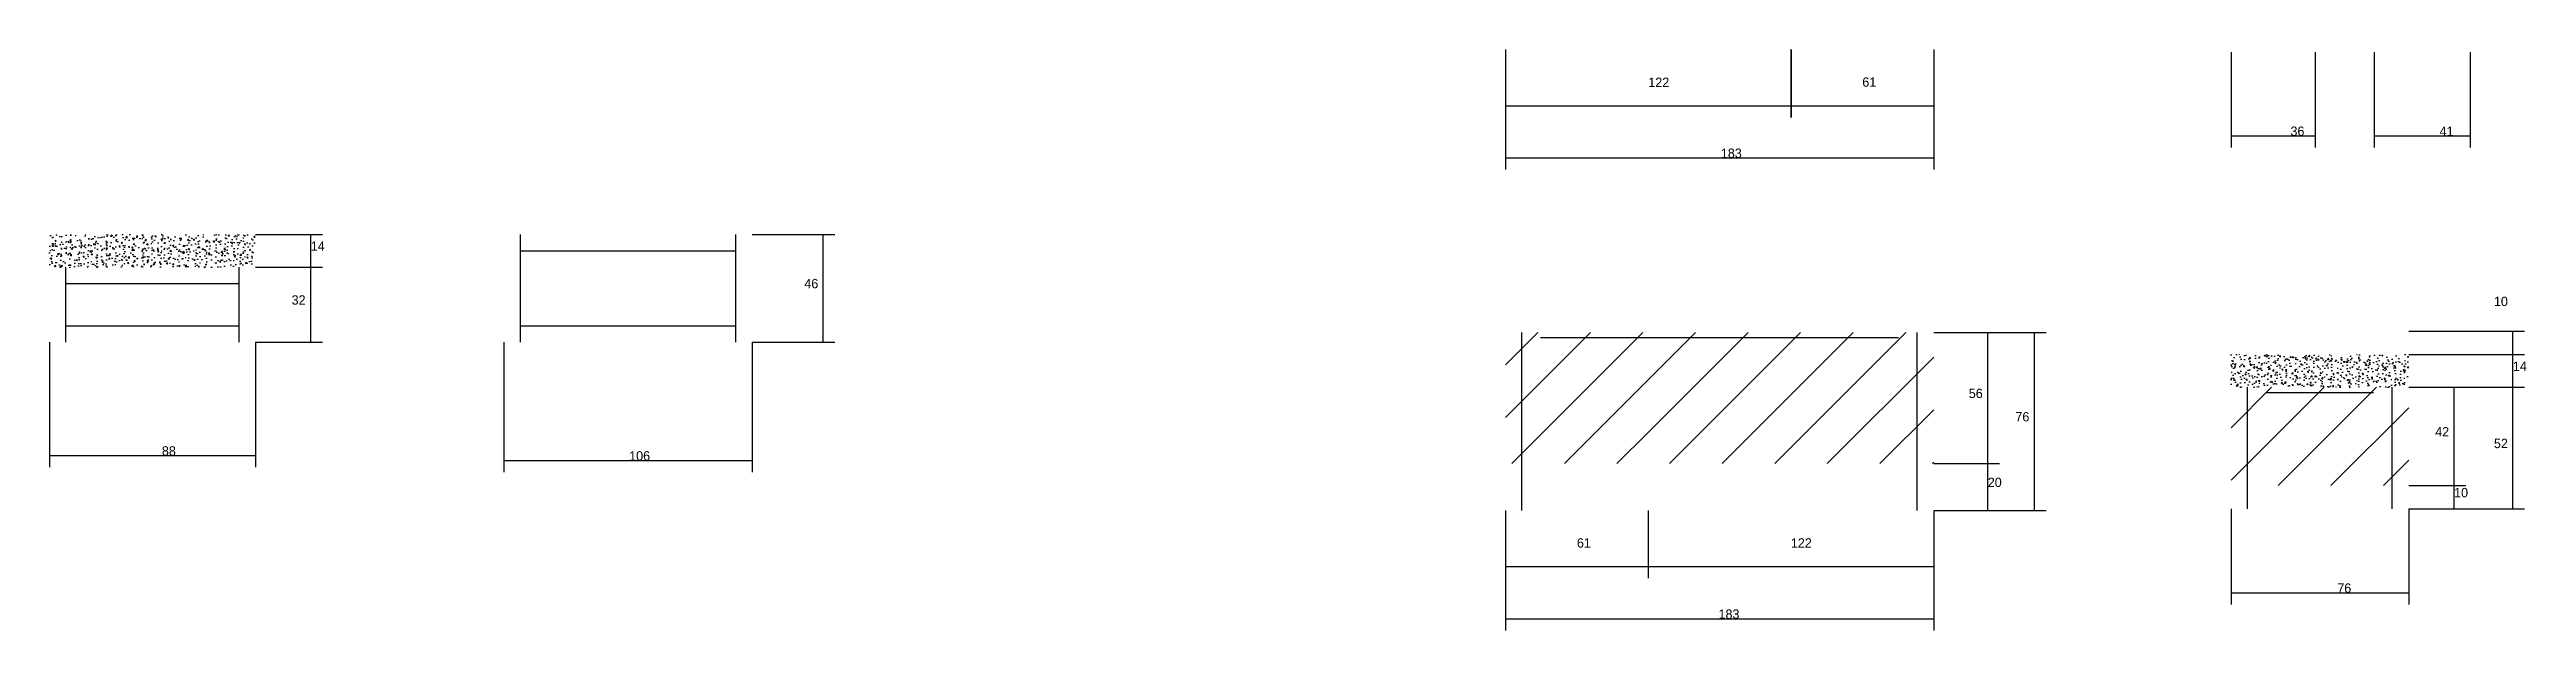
# Model space of a CAD drawing. Header units: metres. Extents: x 51528 to 133537, y 28019 to 29041.
# Drawn here: x 132479 to 133537, y 28749 to 28998 of the extents above; entities that cross this region are included whole.
import ezdxf

# ---------------------------------------------------------------- set-up
doc = ezdxf.new("R2010")
doc.units = ezdxf.units.M
for name, color, linetype in [('COTA', 241, 'Continuous'), ('Hachura', 253, 'Continuous'), ('SARR_2.2x7', 40, 'Continuous')]:
    doc.layers.add(name, color=color, linetype=linetype)

msp = doc.modelspace()

# ---------------------------------------------------------------- texts
at = {"layer": 'COTA'}
for s, p in [('122', (133162.2, 28981.6)), ('61', (133253.6, 28981.7)), ('36', (133436.5, 28960.7)), ('41', (133500.2, 28960.7)), ('183', (133193.2, 28951.3)), ('14', (132590.9, 28911.6)), ('46', (132801.7, 28895.6)), ('32', (132582.7, 28888.6)), ('10', (133523.4, 28888)), ('14', (133531.5, 28860.3)), ('56', (133299.1, 28848.7)), ('76', (133319, 28838.7)), ('42', (133498.3, 28832.3)), ('52', (133523.4, 28827.3)), ('88', (132527.3, 28824.1)), ('106', (132726.9, 28822)), ('20', (133307.2, 28810.7)), ('10', (133506.4, 28806.3)), ('61', (133131.7, 28784.8)), ('122', (133223.1, 28784.8)), ('76', (133456.5, 28765.5)), ('183', (133192.2, 28754.4))]:
    msp.add_text(s, height=4, dxfattribs=at).set_placement(p)

# ---------------------------------------------------------------- hatches: boundary and pattern name
at = {"layer": 'COTA'}
h = msp.add_hatch(dxfattribs=at)
h.set_pattern_fill('AR-CONC', scale=0.03)
h.paths.add_polyline_path([(132567.3, 28904.6), (132567.3, 28918.6), (132479.3, 28918.6), (132479.3, 28904.6)])
h = msp.add_hatch(dxfattribs=at)
h.set_pattern_fill('AR-CONC', scale=0.03)
h.paths.add_polyline_path([(133487, 28853.3), (133487, 28867.3), (133487, 28867.3), (133411.1, 28867.3), (133411.1, 28867.3), (133411.1, 28853.3), (133411.1, 28853.3), (133487, 28853.3)])
at = {"layer": 'Hachura'}
h = msp.add_hatch(dxfattribs=at)
h.set_pattern_fill('ANSI31', scale=5)
h.paths.add_polyline_path([(133162.1, 28876.7), (133101.2, 28876.7), (133101.2, 28820.7), (133162.1, 28820.7)])
h = msp.add_hatch(dxfattribs=at)
h.set_pattern_fill('ANSI31', scale=5)
h.paths.add_polyline_path([(133284.1, 28820.7), (133284.1, 28876.7), (133162.1, 28876.7), (133162.1, 28820.7)])
h = msp.add_hatch(dxfattribs=at)
h.set_pattern_fill('ANSI31', scale=5)
h.paths.add_polyline_path([(133411.1, 28811.3), (133487, 28811.3), (133487, 28853.3), (133411.1, 28853.3)])

# ---------------------------------------------------------------- linework, layer by layer
at = {"layer": 'COTA'}
for p, q in [((133101.2, 28997.6), (133101.2, 28968.6)), ((133101.2, 28997.6), (133101.2, 28946.3)), ((133223.1, 28997.6), (133223.1, 28968.6)), ((133223.2, 28997.6), (133223.2, 28968.6)), ((133284.1, 28997.6), (133284.1, 28968.6)), ((133284.1, 28997.6), (133284.1, 28946.3)), ((133411.1, 28996.5), (133411.1, 28955.7)), ((133447, 28996.5), (133447, 28955.7)), ((133472.3, 28996.5), (133472.3, 28955.7)), ((133513.2, 28996.5), (133513.2, 28955.7)), ((133101.2, 28973.6), (133223.2, 28973.6)), ((133223.1, 28973.6), (133284.1, 28973.6)), ((133411.1, 28960.7), (133447, 28960.7)), ((133472.3, 28960.7), (133513.2, 28960.7)), ((133101.2, 28951.3), (133284.1, 28951.3)), ((132567.3, 28918.6), (132595.9, 28918.6)), ((132590.9, 28904.6), (132590.9, 28918.6)), ((132779.4, 28918.6), (132814.8, 28918.6)), ((132809.8, 28872.6), (132809.8, 28918.6)), ((132567.3, 28904.6), (132595.9, 28904.6)), ((132567.3, 28904.6), (132595.9, 28904.6)), ((132590.9, 28872.6), (132590.9, 28904.6)), ((133284.1, 28876.7), (133332.1, 28876.7)), ((133284.1, 28876.7), (133312.2, 28876.7)), ((133307.2, 28820.7), (133307.2, 28876.7)), ((133327.1, 28800.7), (133327.1, 28876.7)), ((133487, 28877.3), (133536.5, 28877.3)), ((133531.5, 28867.3), (133531.5, 28877.3)), ((132479.3, 28872.6), (132479.3, 28819.1)), ((132567.3, 28872.6), (132567.3, 28819.1)), ((132567.3, 28872.6), (132595.9, 28872.6)), ((132673.4, 28872.6), (132673.4, 28817)), ((132779.4, 28872.6), (132779.4, 28817)), ((132779.4, 28872.6), (132814.8, 28872.6)), ((133487, 28867.3), (133536.5, 28867.3)), ((133487, 28867.3), (133536.5, 28867.3)), ((133531.5, 28853.3), (133531.5, 28867.3)), ((133487, 28853.3), (133536.5, 28853.3)), ((133487, 28853.3), (133536.5, 28853.3)), ((133487, 28853.3), (133511.4, 28853.3)), ((133506.4, 28811.3), (133506.4, 28853.3)), ((133531.5, 28801.3), (133531.5, 28853.3)), ((132479.3, 28824.1), (132567.3, 28824.1)), ((132673.4, 28822), (132779.4, 28822)), ((133284.1, 28820.7), (133312.2, 28820.7)), ((133284.1, 28820.7), (133312.2, 28820.7)), ((133307.2, 28800.7), (133307.2, 28820.7)), ((133487, 28811.3), (133511.4, 28811.3)), ((133487, 28811.3), (133511.4, 28811.3)), ((133506.4, 28801.3), (133506.4, 28811.3)), ((133101.2, 28800.7), (133101.2, 28771.7)), ((133101.2, 28800.7), (133101.2, 28749.4)), ((133162.1, 28800.7), (133162.1, 28771.7)), ((133162.2, 28800.7), (133162.2, 28771.7)), ((133284.1, 28800.7), (133284.1, 28771.7)), ((133284.1, 28800.7), (133284.1, 28749.4)), ((133284.1, 28800.7), (133332.1, 28800.7)), ((133284.1, 28800.7), (133312.2, 28800.7)), ((133411.1, 28801.3), (133411.1, 28760.5)), ((133487, 28801.3), (133487, 28760.5)), ((133487, 28801.3), (133536.5, 28801.3)), ((133487, 28801.3), (133511.4, 28801.3)), ((133101.2, 28776.7), (133162.2, 28776.7)), ((133162.1, 28776.7), (133284.1, 28776.7)), ((133411.1, 28765.5), (133487, 28765.5)), ((133101.2, 28754.4), (133284.1, 28754.4))]:
    msp.add_line(p, q, dxfattribs=at)
at = {"layer": 'SARR_2.2x7'}
for p, q in [((132680.4, 28872.6), (132680.4, 28918.6)), ((132772.4, 28872.6), (132772.4, 28918.6)), ((132486.3, 28872.6), (132486.3, 28904.6)), ((132560.3, 28872.6), (132560.3, 28904.6)), ((132680.4, 28911.6), (132772.4, 28911.6)), ((132486.3, 28897.6), (132560.3, 28897.6)), ((132486.3, 28879.6), (132560.3, 28879.6)), ((132680.4, 28879.6), (132772.4, 28879.6)), ((133108.2, 28820.7), (133108.2, 28876.7)), ((133116.2, 28874.5), (133162.1, 28874.5)), ((133162.1, 28874.5), (133269.1, 28874.5)), ((133277.1, 28820.7), (133277.1, 28876.7)), ((133418.1, 28811.3), (133418.1, 28853.3)), ((133480, 28811.3), (133480, 28853.3)), ((133426.1, 28851.1), (133472, 28851.1)), ((133108.2, 28800.7), (133108.2, 28820.7)), ((133277.1, 28800.7), (133277.1, 28820.7)), ((133418.1, 28801.3), (133418.1, 28811.3)), ((133480, 28801.3), (133480, 28811.3))]:
    msp.add_line(p, q, dxfattribs=at)

msp.set_redraw_order([(e.dxf.handle, doc.entitydb.next_handle()) for e in msp.query("TEXT MTEXT ATTDEF DIMENSION ARC_DIMENSION")])  # texts and dimensions are drawn at this point

doc.saveas('drawing.dxf')
